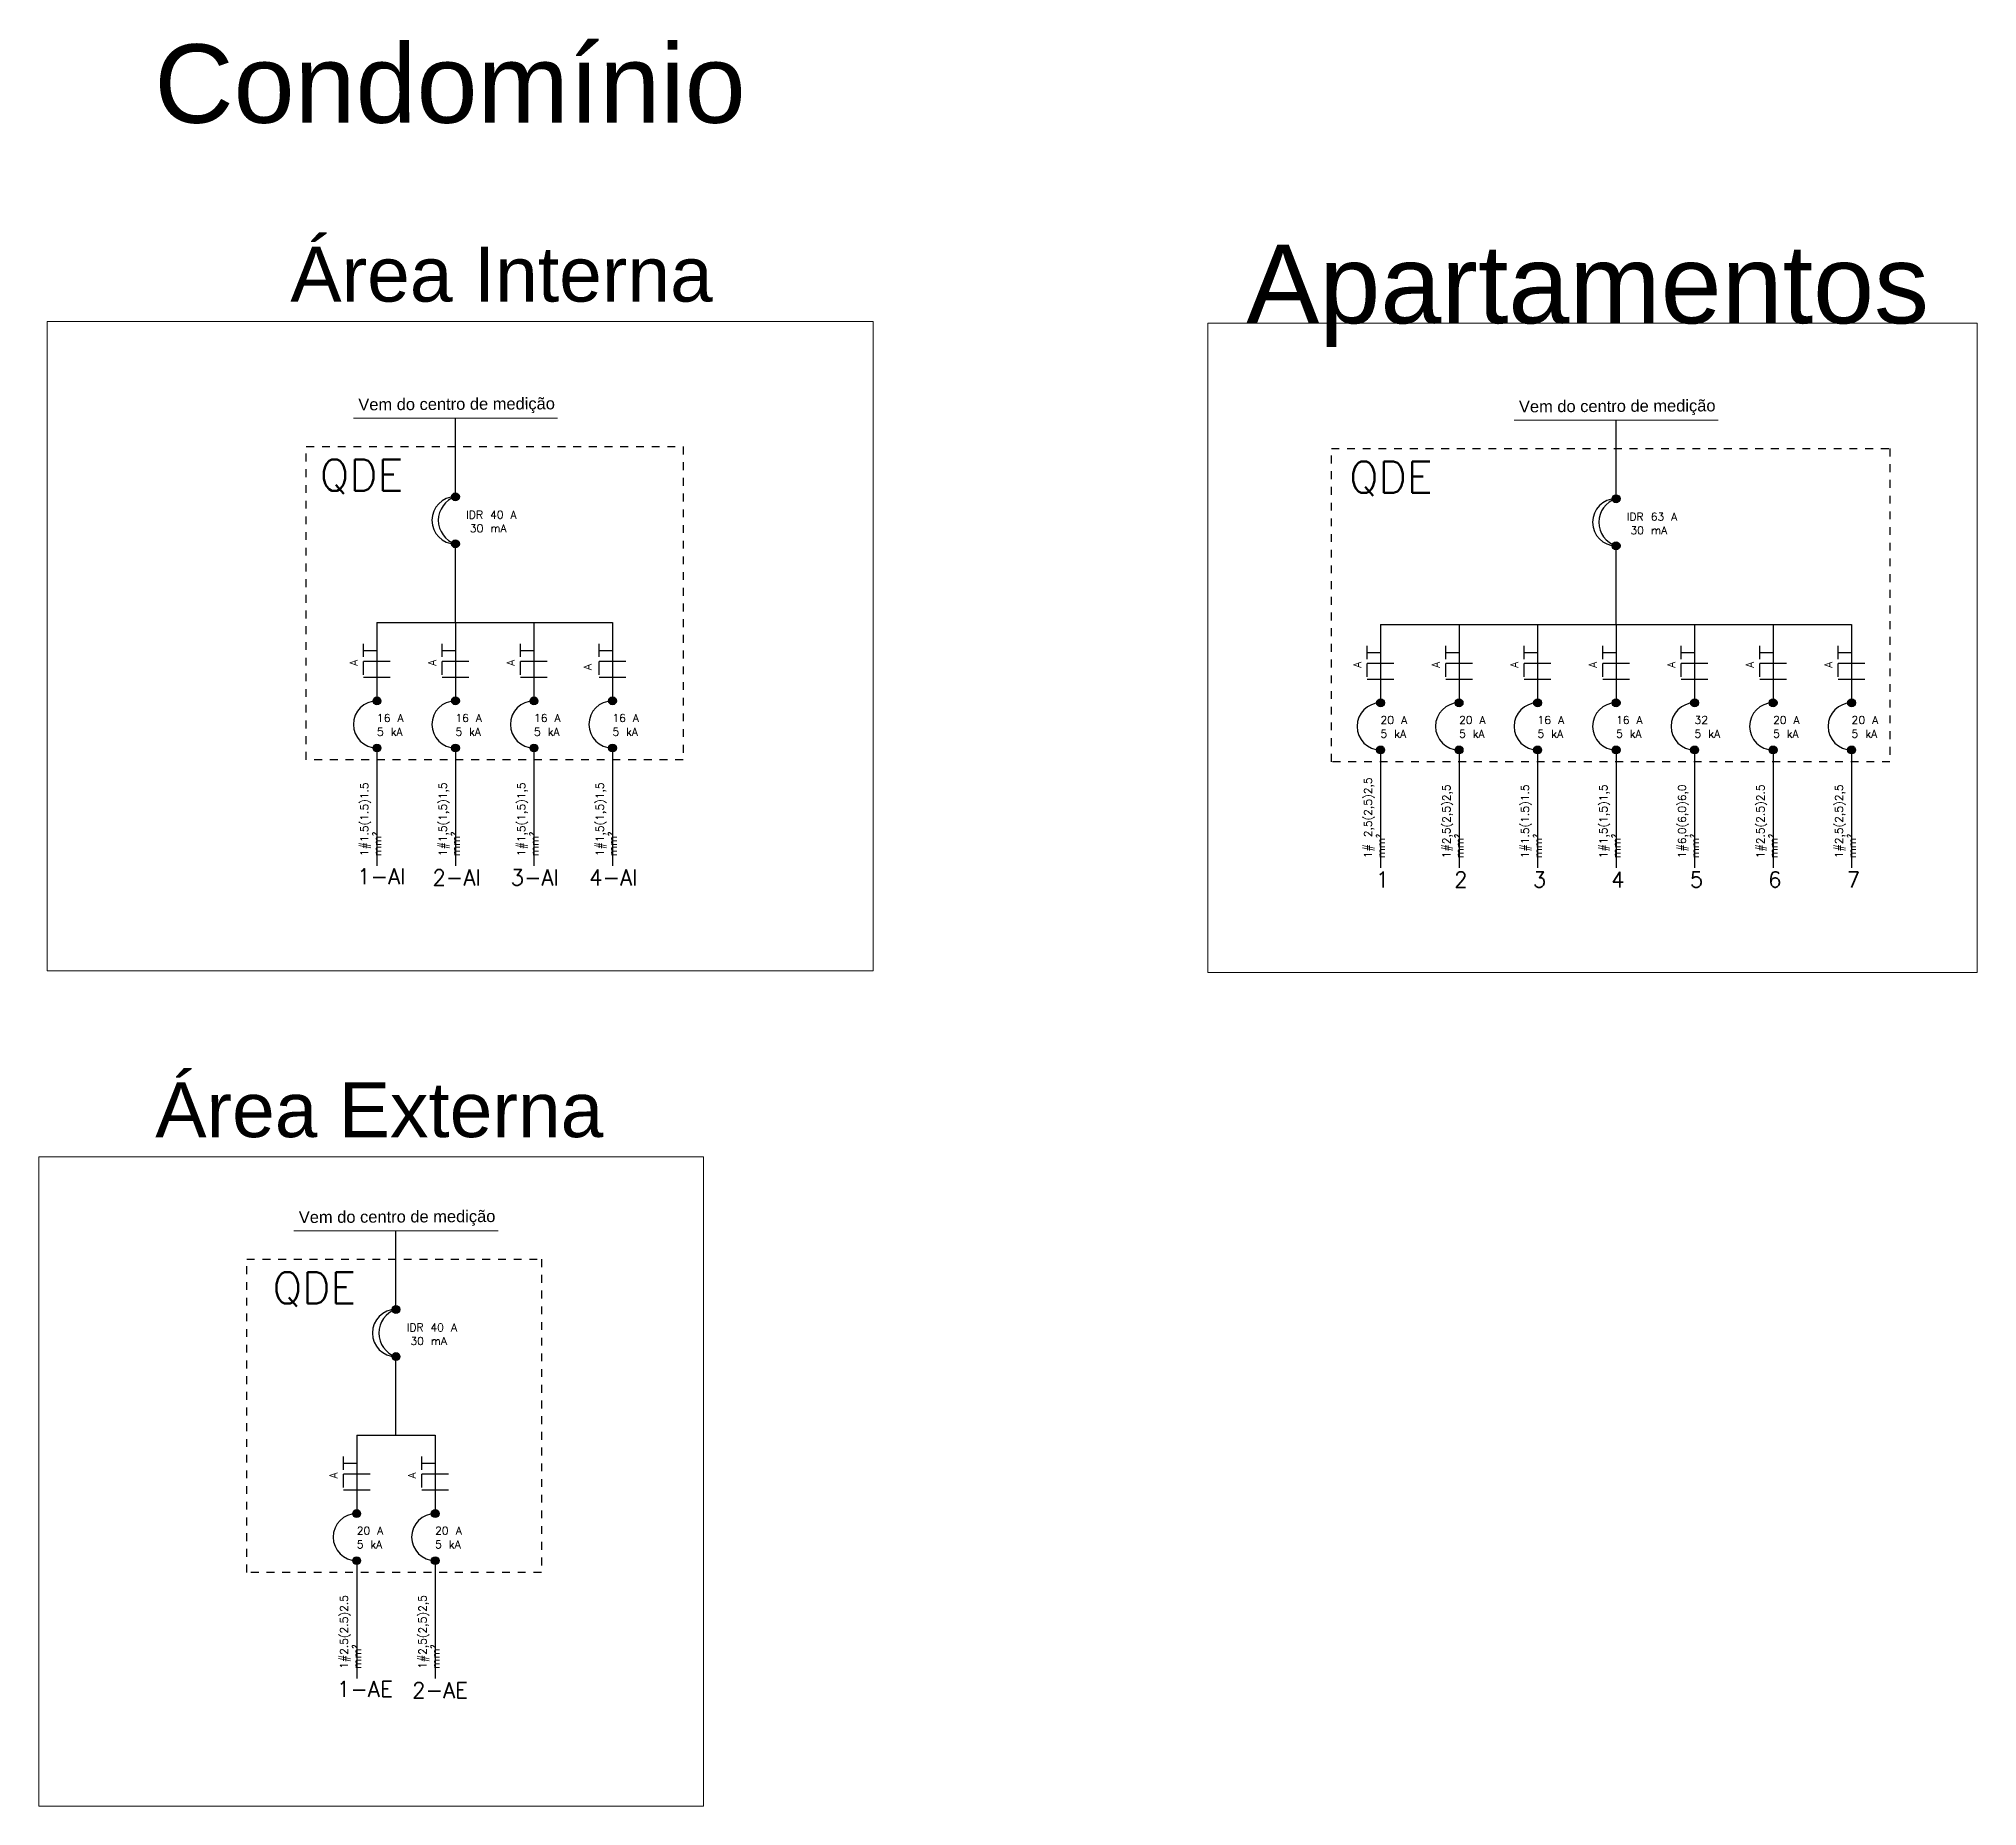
# Model space of a CAD drawing. Header units: inches. Extents: x 179598 to 179981, y 9195975 to 9196075.
# Drawn here: x 179704.98 to 179729.67, y 9195997.78 to 9196020.3 of the extents above; entities that cross this region are included whole.
import ezdxf

# ---------------------------------------------------------------- set-up
doc = ezdxf.new("R2010")
doc.units = ezdxf.units.IN
doc.header["$LTSCALE"] = 0.05
doc.header["$MEASUREMENT"] = 0
doc.linetypes.add('CONTINU', pattern=[0])
doc.linetypes.add('HIDDEN', pattern=[0.375, 0.25, -0.125])
doc.layers.add('Elétrica_DiagramaCx', color=250, linetype='Continuous')
doc.layers.add('HASTES', color=250, linetype='Continuous', lineweight=25)
doc.layers.add('TamanhoEletroduto', color=174, linetype='Continuous', lineweight=30)
doc.styles.add('Cota', font='arial.ttf')
doc.styles.get("Standard").update_dxf_attribs({"font": ''})
doc.styles.get('Standard').set_extended_font_data('txt.shx')

msp = doc.modelspace()

# ---------------------------------------------------------------- texts
at = {"layer": 'Elétrica_DiagramaCx', "lineweight": -3, "attachment_point": 1}
for s, width, insert, char_height in [('QDE', 1.02048, (179708.559, 9196014.937), 0.4), ('QDE', 1.02048, (179721.67, 9196014.911), 0.4), ('IDR 40 A', 0.82129, (179710.425, 9196014.282), 0.1), ('IDR 63 A', 0.82129, (179725.209, 9196014.257), 0.1), ('30 mA', 0.83891, (179710.472, 9196014.11), 0.1), ('30 mA', 0.83891, (179725.256, 9196014.084), 0.1), ('16 A', 0.37517, (179709.288, 9196011.693), 0.1), ('16 A', 0.37517, (179710.288, 9196011.693), 0.1), ('16 A', 0.37517, (179711.288, 9196011.693), 0.1), ('16 A', 0.37517, (179712.288, 9196011.693), 0.1), ('20 A', 0.37517, (179722.072, 9196011.667), 0.1), ('20 A', 0.37517, (179723.072, 9196011.667), 0.1), ('16 A', 0.37517, (179724.072, 9196011.667), 0.1), ('16 A', 0.37517, (179725.072, 9196011.667), 0.1), ('32', 0.37517, (179726.072, 9196011.667), 0.1), ('20 A', 0.37517, (179727.072, 9196011.667), 0.1), ('20 A', 0.37517, (179728.072, 9196011.667), 0.1), ('5 kA', 0.37517, (179709.288, 9196011.517), 0.1), ('5 kA', 0.37517, (179710.288, 9196011.517), 0.1), ('5 kA', 0.37517, (179711.288, 9196011.517), 0.1), ('5 kA', 0.37517, (179712.288, 9196011.517), 0.1), ('5 kA', 0.37517, (179722.072, 9196011.492), 0.1), ('5 kA', 0.37517, (179723.072, 9196011.492), 0.1), ('5 kA', 0.37517, (179724.072, 9196011.492), 0.1), ('5 kA', 0.37517, (179725.072, 9196011.492), 0.1), ('5 kA', 0.37517, (179726.072, 9196011.492), 0.1), ('5 kA', 0.37517, (179727.072, 9196011.492), 0.1), ('5 kA', 0.37517, (179728.072, 9196011.492), 0.1), ('1-AI', 0.2, (179709.036, 9196009.725), 0.2), ('2-AI', 0.2, (179709.994, 9196009.711), 0.2), ('3-AI', 0.2, (179710.99, 9196009.711), 0.2), ('4-AI', 0.2, (179711.99, 9196009.711), 0.2), ('1', 0.2, (179722.01, 9196009.685), 0.2), ('2', 0.2, (179723.01, 9196009.685), 0.2), ('3', 0.2, (179724.01, 9196009.685), 0.2), ('4', 0.2, (179725.01, 9196009.685), 0.2), ('5', 0.2, (179726.01, 9196009.685), 0.2), ('6', 0.2, (179727.01, 9196009.685), 0.2), ('7', 0.2, (179728.01, 9196009.685), 0.2), ('QDE', 1.02048, (179707.958, 9196004.584), 0.4), ('IDR 40 A', 0.82129, (179709.667, 9196003.929), 0.1), ('30 mA', 0.83891, (179709.714, 9196003.757), 0.1), ('20 A', 0.37517, (179709.03, 9196001.34), 0.1), ('5 kA', 0.37517, (179709.03, 9196001.165), 0.1), ('20 A', 0.37517, (179710.03, 9196001.34), 0.1), ('5 kA', 0.37517, (179710.03, 9196001.165), 0.1), ('1-AE', 0.2, (179708.778, 9195999.372), 0.2), ('2-AE', 0.2, (179709.736, 9195999.358), 0.2)]:
    msp.add_mtext_dynamic_manual_height_columns(s, width=width, gutter_width=1, heights=[0], dxfattribs=dict(at, insert=insert, char_height=char_height))
at = {"layer": 'Elétrica_DiagramaCx', "lineweight": -3, "char_height": 0.1, "attachment_point": 1, "rotation": 90}
for s, width, insert in [('A', 0.11356, (179708.942, 9196012.307)), ('A', 0.11356, (179709.942, 9196012.307)), ('A', 0.11356, (179710.942, 9196012.307)), ('A', 0.11356, (179711.922, 9196012.254)), ('A', 0.11356, (179721.726, 9196012.281)), ('A', 0.11356, (179722.726, 9196012.281)), ('A', 0.11356, (179723.726, 9196012.281)), ('A', 0.11356, (179724.726, 9196012.281)), ('A', 0.11356, (179725.726, 9196012.281)), ('A', 0.11356, (179726.726, 9196012.281)), ('A', 0.11356, (179727.726, 9196012.281)), ('1#1.5(1.5)1.5 mm²', 1.2258, (179709.077, 9196009.884)), ('1#1,5(1,5)1,5 mm²', 1.2258, (179710.077, 9196009.884)), ('1#1,5(1,5)1,5 mm²', 1.2258, (179711.077, 9196009.884)), ('1#1,5(1,5)1,5 mm²', 1.2258, (179712.077, 9196009.884)), ('1# 2,5(2,5)2,5 mm²', 1.2258, (179721.861, 9196009.858)), ('1#2,5(2,5)2,5 mm²', 1.2258, (179722.861, 9196009.858)), ('1#1.5(1.5)1.5 mm²', 1.2258, (179723.861, 9196009.858)), ('1#1,5(1,5)1,5 mm²', 1.2258, (179724.861, 9196009.858)), ('1#6,0(6,0)6,0 mm²', 1.2258, (179725.861, 9196009.858)), ('1#2.5(2.5)2.5 mm²', 1.2258, (179726.861, 9196009.858)), ('1#2,5(2,5)2,5 mm²', 1.2258, (179727.861, 9196009.858)), ('A', 0.11356, (179708.684, 9196001.954)), ('A', 0.11356, (179709.684, 9196001.954)), ('1#2.5(2.5)2.5 mm²', 1.2258, (179708.819, 9195999.531)), ('1#2,5(2,5)2,5 mm²', 1.2258, (179709.819, 9195999.531))]:
    msp.add_mtext_dynamic_manual_height_columns(s, width=width, gutter_width=1, heights=[0], dxfattribs=dict(at, insert=insert))
at = {"layer": 'HASTES', "linetype": 'CONTINU', "lineweight": 20, "style": 'Cota'}
for s, height, p in [('Condomínio', 1, (179706.453, 9196019.225)), ('Área Interna', 0.7, (179708.185, 9196016.947)), ('Apartamentos', 1, (179720.361, 9196016.671)), ('Área Externa', 0.7, (179706.465, 9196006.303))]:
    msp.add_text(s, height=height, dxfattribs=at).set_placement(p)
for p in [(179709.051, 9196015.562), (179723.835, 9196015.536), (179708.293, 9196005.209)]:
    msp.add_text('Vem do centro de medição', height=0.15, rotation=0.3, dxfattribs=at).set_placement(p)

# ---------------------------------------------------------------- hatches: boundary and pattern name
at = {"layer": 'Elétrica_DiagramaCx', "lineweight": -3}
h = msp.add_hatch(color=256, dxfattribs=at)
h.dxf.hatch_style = 1
h.paths.add_polyline_path([(179710.338, 9196014.461, 0.414214), (179710.288, 9196014.511), (179710.288, 9196014.461, 0.041739), (179710.238, 9196014.457, 0.959131)])
h.paths.add_polyline_path([(179710.288, 9196014.511, 0.414214), (179710.238, 9196014.461, 0.020861), (179710.238, 9196014.457, -0.041739), (179710.288, 9196014.461)])
h = msp.add_hatch(color=256, dxfattribs=at)
h.dxf.hatch_style = 1
h.paths.add_polyline_path([(179725.122, 9196014.436, 0.414214), (179725.072, 9196014.486), (179725.072, 9196014.436, 0.041739), (179725.023, 9196014.431, 0.959131)])
h.paths.add_polyline_path([(179725.072, 9196014.486, 0.414214), (179725.022, 9196014.436, 0.020861), (179725.023, 9196014.431, -0.041739), (179725.072, 9196014.436)])
h = msp.add_hatch(color=256, dxfattribs=at)
h.dxf.hatch_style = 1
h.paths.add_polyline_path([(179710.338, 9196013.861, 0.959131), (179710.238, 9196013.865, 0.041739), (179710.288, 9196013.861), (179710.288, 9196013.811, 0.414214)])
h.paths.add_polyline_path([(179710.288, 9196013.861, -0.041739), (179710.238, 9196013.865, 0.020861), (179710.238, 9196013.861, 0.414214), (179710.288, 9196013.811)])
h = msp.add_hatch(color=256, dxfattribs=at)
h.dxf.hatch_style = 1
h.paths.add_polyline_path([(179725.122, 9196013.836, 0.959131), (179725.023, 9196013.84, 0.041739), (179725.072, 9196013.836), (179725.072, 9196013.786, 0.414214)])
h.paths.add_polyline_path([(179725.072, 9196013.836, -0.041739), (179725.023, 9196013.84, 0.020861), (179725.022, 9196013.836, 0.414214), (179725.072, 9196013.786)])
h = msp.add_hatch(color=256, dxfattribs=at)
h.dxf.hatch_style = 1
h.paths.add_polyline_path([(179709.288, 9196011.911), (179709.288, 9196011.861, 0.041739), (179709.238, 9196011.857, 0.959131), (179709.338, 9196011.861, 0.414214)])
h.paths.add_polyline_path([(179709.288, 9196011.911, 0.414214), (179709.238, 9196011.861, 0.020861), (179709.238, 9196011.857, -0.041739), (179709.288, 9196011.861)])
h = msp.add_hatch(color=256, dxfattribs=at)
h.dxf.hatch_style = 1
h.paths.add_polyline_path([(179710.338, 9196011.861, 0.414214), (179710.288, 9196011.911), (179710.288, 9196011.861, 0.041739), (179710.238, 9196011.857, 0.959131)])
h.paths.add_polyline_path([(179710.288, 9196011.911, 0.414214), (179710.238, 9196011.861, 0.020861), (179710.238, 9196011.857, -0.041739), (179710.288, 9196011.861)])
h = msp.add_hatch(color=256, dxfattribs=at)
h.dxf.hatch_style = 1
h.paths.add_polyline_path([(179711.338, 9196011.861, 0.414214), (179711.288, 9196011.911), (179711.288, 9196011.861, 0.041739), (179711.238, 9196011.857, 0.959131)])
h.paths.add_polyline_path([(179711.288, 9196011.911, 0.414214), (179711.238, 9196011.861, 0.020861), (179711.238, 9196011.857, -0.041739), (179711.288, 9196011.861)])
h = msp.add_hatch(color=256, dxfattribs=at)
h.dxf.hatch_style = 1
h.paths.add_polyline_path([(179712.338, 9196011.861, 0.414214), (179712.288, 9196011.911), (179712.288, 9196011.861, 0.041739), (179712.238, 9196011.857, 0.959131)])
h.paths.add_polyline_path([(179712.288, 9196011.911, 0.414214), (179712.238, 9196011.861, 0.020861), (179712.238, 9196011.857, -0.041739), (179712.288, 9196011.861)])
at = {"layer": 'Elétrica_DiagramaCx', "true_color": 0x000000}
h = msp.add_hatch(color=18, dxfattribs=at)
h.dxf.hatch_style = 1
h.paths.add_polyline_path([(179722.122, 9196011.836, 0.414214), (179722.072, 9196011.886), (179722.072, 9196011.836, 0.041739), (179722.023, 9196011.831, 0.959131)])
h.paths.add_polyline_path([(179722.072, 9196011.886, 0.414214), (179722.022, 9196011.836, 0.020861), (179722.023, 9196011.831, -0.041739), (179722.072, 9196011.836)])
at = {"layer": 'Elétrica_DiagramaCx', "lineweight": -3}
h = msp.add_hatch(color=256, dxfattribs=at)
h.dxf.hatch_style = 1
h.paths.add_polyline_path([(179723.072, 9196011.886, 0.414214), (179723.022, 9196011.836, 0.020861), (179723.023, 9196011.831, -0.041739), (179723.072, 9196011.836)])
h = msp.add_hatch(color=256, dxfattribs=at)
h.dxf.hatch_style = 1
h.paths.add_polyline_path([(179723.122, 9196011.836, 0.414214), (179723.072, 9196011.886), (179723.072, 9196011.836, 0.041739), (179723.023, 9196011.831, 0.959131)])
h = msp.add_hatch(color=256, dxfattribs=at)
h.dxf.hatch_style = 1
h.paths.add_polyline_path([(179724.072, 9196011.886), (179724.072, 9196011.836, 0.041739), (179724.023, 9196011.831, 0.959131), (179724.122, 9196011.836, 0.414214)])
h.paths.add_polyline_path([(179724.072, 9196011.886, 0.414214), (179724.022, 9196011.836, 0.020861), (179724.023, 9196011.831, -0.041739), (179724.072, 9196011.836)])
h = msp.add_hatch(color=256, dxfattribs=at)
h.dxf.hatch_style = 1
h.paths.add_polyline_path([(179725.122, 9196011.836, 0.414214), (179725.072, 9196011.886), (179725.072, 9196011.836, 0.041739), (179725.023, 9196011.831, 0.959131)])
h.paths.add_polyline_path([(179725.072, 9196011.886, 0.414214), (179725.022, 9196011.836, 0.020861), (179725.023, 9196011.831, -0.041739), (179725.072, 9196011.836)])
h = msp.add_hatch(color=256, dxfattribs=at)
h.dxf.hatch_style = 1
h.paths.add_polyline_path([(179726.122, 9196011.836, 0.414214), (179726.072, 9196011.886), (179726.072, 9196011.836, 0.041739), (179726.023, 9196011.831, 0.959131)])
h.paths.add_polyline_path([(179726.072, 9196011.886, 0.414214), (179726.022, 9196011.836, 0.020861), (179726.023, 9196011.831, -0.041739), (179726.072, 9196011.836)])
h = msp.add_hatch(color=256, dxfattribs=at)
h.dxf.hatch_style = 1
h.paths.add_polyline_path([(179727.122, 9196011.836, 0.414214), (179727.072, 9196011.886), (179727.072, 9196011.836, 0.041739), (179727.023, 9196011.831, 0.959131)])
h.paths.add_polyline_path([(179727.072, 9196011.886, 0.414214), (179727.022, 9196011.836, 0.020861), (179727.023, 9196011.831, -0.041739), (179727.072, 9196011.836)])
h = msp.add_hatch(color=256, dxfattribs=at)
h.dxf.hatch_style = 1
h.paths.add_polyline_path([(179728.122, 9196011.836, 0.414214), (179728.072, 9196011.886), (179728.072, 9196011.836, 0.041739), (179728.023, 9196011.831, 0.959131)])
h.paths.add_polyline_path([(179728.072, 9196011.886, 0.414214), (179728.022, 9196011.836, 0.020861), (179728.023, 9196011.831, -0.041739), (179728.072, 9196011.836)])
h = msp.add_hatch(color=256, dxfattribs=at)
h.dxf.hatch_style = 1
h.paths.add_polyline_path([(179709.338, 9196011.261, 0.959131), (179709.238, 9196011.265, 0.041739), (179709.288, 9196011.261), (179709.288, 9196011.211, 0.414214)])
h.paths.add_polyline_path([(179709.288, 9196011.261, -0.041739), (179709.238, 9196011.265, 0.020861), (179709.238, 9196011.261, 0.414214), (179709.288, 9196011.211)])
h = msp.add_hatch(color=256, dxfattribs=at)
h.dxf.hatch_style = 1
h.paths.add_polyline_path([(179710.338, 9196011.261, 0.959131), (179710.238, 9196011.265, 0.041739), (179710.288, 9196011.261), (179710.288, 9196011.211, 0.414214)])
h.paths.add_polyline_path([(179710.288, 9196011.261, -0.041739), (179710.238, 9196011.265, 0.020861), (179710.238, 9196011.261, 0.414214), (179710.288, 9196011.211)])
h = msp.add_hatch(color=256, dxfattribs=at)
h.dxf.hatch_style = 1
h.paths.add_polyline_path([(179711.338, 9196011.261, 0.959131), (179711.238, 9196011.265, 0.041739), (179711.288, 9196011.261), (179711.288, 9196011.211, 0.414214)])
h.paths.add_polyline_path([(179711.288, 9196011.261, -0.041739), (179711.238, 9196011.265, 0.020861), (179711.238, 9196011.261, 0.414214), (179711.288, 9196011.211)])
h = msp.add_hatch(color=256, dxfattribs=at)
h.dxf.hatch_style = 1
h.paths.add_polyline_path([(179712.338, 9196011.261, 0.959131), (179712.238, 9196011.265, 0.041739), (179712.288, 9196011.261), (179712.288, 9196011.211, 0.414214)])
h.paths.add_polyline_path([(179712.288, 9196011.261, -0.041739), (179712.238, 9196011.265, 0.020861), (179712.238, 9196011.261, 0.414214), (179712.288, 9196011.211)])
h = msp.add_hatch(color=256, dxfattribs=at)
h.dxf.hatch_style = 1
h.paths.add_polyline_path([(179722.122, 9196011.236, 0.959131), (179722.023, 9196011.24, 0.041739), (179722.072, 9196011.236), (179722.072, 9196011.186, 0.414214)])
h.paths.add_polyline_path([(179722.072, 9196011.236, -0.041739), (179722.023, 9196011.24, 0.020861), (179722.022, 9196011.236, 0.414214), (179722.072, 9196011.186)])
h = msp.add_hatch(color=256, dxfattribs=at)
h.dxf.hatch_style = 1
h.paths.add_polyline_path([(179723.122, 9196011.236, 0.959131), (179723.023, 9196011.24, 0.041739), (179723.072, 9196011.236), (179723.072, 9196011.186, 0.414214)])
h.paths.add_polyline_path([(179723.072, 9196011.236, -0.041739), (179723.023, 9196011.24, 0.020861), (179723.022, 9196011.236, 0.414214), (179723.072, 9196011.186)])
h = msp.add_hatch(color=256, dxfattribs=at)
h.dxf.hatch_style = 1
h.paths.add_polyline_path([(179724.122, 9196011.236, 0.959131), (179724.023, 9196011.24, 0.041739), (179724.072, 9196011.236), (179724.072, 9196011.186, 0.414214)])
h.paths.add_polyline_path([(179724.072, 9196011.236, -0.041739), (179724.023, 9196011.24, 0.020861), (179724.022, 9196011.236, 0.414214), (179724.072, 9196011.186)])
h = msp.add_hatch(color=256, dxfattribs=at)
h.dxf.hatch_style = 1
h.paths.add_polyline_path([(179725.122, 9196011.236, 0.959131), (179725.023, 9196011.24, 0.041739), (179725.072, 9196011.236), (179725.072, 9196011.186, 0.414214)])
h.paths.add_polyline_path([(179725.072, 9196011.236, -0.041739), (179725.023, 9196011.24, 0.020861), (179725.022, 9196011.236, 0.414214), (179725.072, 9196011.186)])
h = msp.add_hatch(color=256, dxfattribs=at)
h.dxf.hatch_style = 1
h.paths.add_polyline_path([(179726.122, 9196011.236, 0.959131), (179726.023, 9196011.24, 0.041739), (179726.072, 9196011.236), (179726.072, 9196011.186, 0.414214)])
h.paths.add_polyline_path([(179726.072, 9196011.236, -0.041739), (179726.023, 9196011.24, 0.020861), (179726.022, 9196011.236, 0.414214), (179726.072, 9196011.186)])
h = msp.add_hatch(color=256, dxfattribs=at)
h.dxf.hatch_style = 1
h.paths.add_polyline_path([(179727.122, 9196011.236, 0.959131), (179727.023, 9196011.24, 0.041739), (179727.072, 9196011.236), (179727.072, 9196011.186, 0.414214)])
h.paths.add_polyline_path([(179727.072, 9196011.236, -0.041739), (179727.023, 9196011.24, 0.020861), (179727.022, 9196011.236, 0.414214), (179727.072, 9196011.186)])
h = msp.add_hatch(color=256, dxfattribs=at)
h.dxf.hatch_style = 1
h.paths.add_polyline_path([(179728.122, 9196011.236, 0.959131), (179728.023, 9196011.24, 0.041739), (179728.072, 9196011.236), (179728.072, 9196011.186, 0.414214)])
h.paths.add_polyline_path([(179728.072, 9196011.236, -0.041739), (179728.023, 9196011.24, 0.020861), (179728.022, 9196011.236, 0.414214), (179728.072, 9196011.186)])
h = msp.add_hatch(color=256, dxfattribs=at)
h.dxf.hatch_style = 1
h.paths.add_polyline_path([(179709.58, 9196004.108, 0.414214), (179709.53, 9196004.158), (179709.53, 9196004.108, 0.041739), (179709.48, 9196004.104, 0.959131)])
h.paths.add_polyline_path([(179709.53, 9196004.158, 0.414214), (179709.48, 9196004.108, 0.020861), (179709.48, 9196004.104, -0.041739), (179709.53, 9196004.108)])
h = msp.add_hatch(color=256, dxfattribs=at)
h.dxf.hatch_style = 1
h.paths.add_polyline_path([(179709.58, 9196003.508, 0.959131), (179709.48, 9196003.513, 0.041739), (179709.53, 9196003.508), (179709.53, 9196003.458, 0.414214)])
h.paths.add_polyline_path([(179709.53, 9196003.508, -0.041739), (179709.48, 9196003.513, 0.020861), (179709.48, 9196003.508, 0.414214), (179709.53, 9196003.458)])
h = msp.add_hatch(color=256, dxfattribs=at)
h.dxf.hatch_style = 1
h.paths.add_polyline_path([(179709.03, 9196001.558), (179709.03, 9196001.508, 0.041739), (179708.98, 9196001.504, 0.959131), (179709.08, 9196001.508, 0.414214)])
h.paths.add_polyline_path([(179709.03, 9196001.558, 0.414214), (179708.98, 9196001.508, 0.020861), (179708.98, 9196001.504, -0.041739), (179709.03, 9196001.508)])
h = msp.add_hatch(color=256, dxfattribs=at)
h.dxf.hatch_style = 1
h.paths.add_polyline_path([(179710.08, 9196001.508, 0.414214), (179710.03, 9196001.558), (179710.03, 9196001.508, 0.041739), (179709.98, 9196001.504, 0.959131)])
h.paths.add_polyline_path([(179710.03, 9196001.558, 0.414214), (179709.98, 9196001.508, 0.020861), (179709.98, 9196001.504, -0.041739), (179710.03, 9196001.508)])
h = msp.add_hatch(color=256, dxfattribs=at)
h.dxf.hatch_style = 1
h.paths.add_polyline_path([(179709.08, 9196000.908, 0.959131), (179708.98, 9196000.913, 0.041739), (179709.03, 9196000.908), (179709.03, 9196000.858, 0.414214)])
h.paths.add_polyline_path([(179709.03, 9196000.908, -0.041739), (179708.98, 9196000.913, 0.020861), (179708.98, 9196000.908, 0.414214), (179709.03, 9196000.858)])
h = msp.add_hatch(color=256, dxfattribs=at)
h.dxf.hatch_style = 1
h.paths.add_polyline_path([(179710.08, 9196000.908, 0.959131), (179709.98, 9196000.913, 0.041739), (179710.03, 9196000.908), (179710.03, 9196000.858, 0.414214)])
h.paths.add_polyline_path([(179710.03, 9196000.908, -0.041739), (179709.98, 9196000.913, 0.020861), (179709.98, 9196000.908, 0.414214), (179710.03, 9196000.858)])

# ---------------------------------------------------------------- linework, layer by layer
for p, q in [((179710.288, 9196014.461), (179710.288, 9196015.461)), ((179725.072, 9196014.436), (179725.072, 9196015.436)), ((179710.288, 9196012.861), (179710.288, 9196013.861)), ((179725.072, 9196012.836), (179725.072, 9196013.836)), ((179709.288, 9196012.861), (179710.288, 9196012.861)), ((179709.288, 9196012.861), (179709.288, 9196011.861)), ((179710.288, 9196012.861), (179711.288, 9196012.861)), ((179710.288, 9196012.861), (179710.288, 9196011.861)), ((179711.288, 9196012.861), (179711.288, 9196011.861)), ((179711.288, 9196012.861), (179712.288, 9196012.861)), ((179712.288, 9196012.861), (179712.288, 9196011.861)), ((179722.072, 9196012.836), (179723.072, 9196012.836)), ((179722.072, 9196012.836), (179722.072, 9196011.836)), ((179723.072, 9196012.836), (179724.072, 9196012.836)), ((179723.072, 9196012.836), (179723.072, 9196011.836)), ((179724.072, 9196012.836), (179725.072, 9196012.836)), ((179724.072, 9196012.836), (179724.072, 9196011.836)), ((179725.072, 9196012.836), (179726.072, 9196012.836)), ((179725.072, 9196012.836), (179725.072, 9196011.836)), ((179726.072, 9196012.836), (179727.072, 9196012.836)), ((179726.072, 9196012.836), (179726.072, 9196011.836)), ((179727.072, 9196012.836), (179728.072, 9196012.836)), ((179727.072, 9196012.836), (179727.072, 9196011.836)), ((179728.072, 9196012.836), (179728.072, 9196011.836)), ((179709.288, 9196011.261), (179709.288, 9196009.761)), ((179710.288, 9196011.261), (179710.288, 9196009.761)), ((179711.288, 9196011.261), (179711.288, 9196009.761)), ((179712.288, 9196011.261), (179712.288, 9196009.761)), ((179722.072, 9196011.236), (179722.072, 9196009.736)), ((179723.072, 9196011.236), (179723.072, 9196009.736)), ((179724.072, 9196011.236), (179724.072, 9196009.736)), ((179725.072, 9196011.236), (179725.072, 9196009.736)), ((179726.072, 9196011.236), (179726.072, 9196009.736)), ((179727.072, 9196011.236), (179727.072, 9196009.736)), ((179728.072, 9196011.236), (179728.072, 9196009.736)), ((179709.53, 9196004.108), (179709.53, 9196005.108)), ((179709.53, 9196002.508), (179709.53, 9196003.508)), ((179709.03, 9196002.508), (179710.03, 9196002.508)), ((179709.03, 9196002.508), (179709.03, 9196001.508)), ((179710.03, 9196002.508), (179710.03, 9196001.508)), ((179709.03, 9196000.908), (179709.03, 9195999.408)), ((179710.03, 9196000.908), (179710.03, 9195999.408))]:
    msp.add_line(p, q, dxfattribs=at)
at = {"layer": 'Elétrica_DiagramaCx'}
for p, q in [((179709.118, 9196012.42), (179709.118, 9196012.589)), ((179710.118, 9196012.42), (179710.118, 9196012.589)), ((179711.118, 9196012.42), (179711.118, 9196012.589)), ((179712.118, 9196012.42), (179712.118, 9196012.589)), ((179721.903, 9196012.394), (179721.903, 9196012.564)), ((179722.903, 9196012.394), (179722.903, 9196012.564)), ((179723.903, 9196012.394), (179723.903, 9196012.564)), ((179724.903, 9196012.394), (179724.903, 9196012.564)), ((179725.903, 9196012.394), (179725.903, 9196012.564)), ((179726.903, 9196012.394), (179726.903, 9196012.564)), ((179727.903, 9196012.394), (179727.903, 9196012.564)), ((179709.118, 9196012.504), (179709.288, 9196012.504)), ((179709.458, 9196012.361), (179709.118, 9196012.361)), ((179709.118, 9196012.192), (179709.118, 9196012.361)), ((179710.118, 9196012.504), (179710.288, 9196012.504)), ((179710.458, 9196012.361), (179710.118, 9196012.361)), ((179710.118, 9196012.192), (179710.118, 9196012.361)), ((179711.118, 9196012.504), (179711.288, 9196012.504)), ((179711.458, 9196012.361), (179711.118, 9196012.361)), ((179711.118, 9196012.192), (179711.118, 9196012.361)), ((179712.118, 9196012.504), (179712.288, 9196012.504)), ((179712.458, 9196012.361), (179712.118, 9196012.361)), ((179712.118, 9196012.192), (179712.118, 9196012.361)), ((179721.903, 9196012.479), (179722.072, 9196012.479)), ((179722.242, 9196012.336), (179721.903, 9196012.336)), ((179721.903, 9196012.166), (179721.903, 9196012.336)), ((179722.903, 9196012.479), (179723.072, 9196012.479)), ((179723.242, 9196012.336), (179722.903, 9196012.336)), ((179722.903, 9196012.166), (179722.903, 9196012.336)), ((179723.903, 9196012.479), (179724.072, 9196012.479)), ((179724.242, 9196012.336), (179723.903, 9196012.336)), ((179723.903, 9196012.166), (179723.903, 9196012.336)), ((179724.903, 9196012.479), (179725.072, 9196012.479)), ((179725.242, 9196012.336), (179724.903, 9196012.336)), ((179724.903, 9196012.166), (179724.903, 9196012.336)), ((179725.903, 9196012.479), (179726.072, 9196012.479)), ((179726.242, 9196012.336), (179725.903, 9196012.336)), ((179725.903, 9196012.166), (179725.903, 9196012.336)), ((179726.903, 9196012.479), (179727.072, 9196012.479)), ((179727.242, 9196012.336), (179726.903, 9196012.336)), ((179726.903, 9196012.166), (179726.903, 9196012.336)), ((179727.903, 9196012.479), (179728.072, 9196012.479)), ((179728.242, 9196012.336), (179727.903, 9196012.336)), ((179727.903, 9196012.166), (179727.903, 9196012.336)), ((179709.118, 9196012.162), (179709.458, 9196012.162)), ((179710.118, 9196012.162), (179710.458, 9196012.162)), ((179711.118, 9196012.162), (179711.458, 9196012.162)), ((179712.118, 9196012.162), (179712.458, 9196012.162)), ((179721.903, 9196012.137), (179722.242, 9196012.137)), ((179722.903, 9196012.137), (179723.242, 9196012.137)), ((179723.903, 9196012.137), (179724.242, 9196012.137)), ((179724.903, 9196012.137), (179725.242, 9196012.137)), ((179725.903, 9196012.137), (179726.242, 9196012.137)), ((179726.903, 9196012.137), (179727.242, 9196012.137)), ((179727.903, 9196012.137), (179728.242, 9196012.137)), ((179708.86, 9196002.067), (179708.86, 9196002.236)), ((179708.86, 9196002.152), (179709.03, 9196002.152)), ((179709.86, 9196002.067), (179709.86, 9196002.236)), ((179709.86, 9196002.152), (179710.03, 9196002.152)), ((179709.2, 9196002.008), (179708.86, 9196002.008)), ((179708.86, 9196001.839), (179708.86, 9196002.008)), ((179710.2, 9196002.008), (179709.86, 9196002.008)), ((179709.86, 9196001.839), (179709.86, 9196002.008)), ((179708.86, 9196001.81), (179709.2, 9196001.81)), ((179709.86, 9196001.81), (179710.2, 9196001.81))]:
    msp.add_line(p, q, dxfattribs=at)
at = {"layer": 'Elétrica_DiagramaCx', "color": 242, "linetype": 'HIDDEN', "lineweight": -3, "true_color": 0xcd2027}
for points in [[(179713.188, 9196011.111), (179708.388, 9196011.111), (179708.388, 9196015.101), (179713.188, 9196015.101)], [(179728.561, 9196011.086), (179721.445, 9196011.086), (179721.445, 9196015.075), (179728.561, 9196015.075)], [(179711.382, 9196000.758), (179707.63, 9196000.758), (179707.63, 9196004.748), (179711.382, 9196004.748)]]:
    msp.add_lwpolyline(points, close=True, dxfattribs=at)
at = {"layer": 'Elétrica_DiagramaCx', "lineweight": -3}
for centre in [(179710.288, 9196014.461), (179725.072, 9196014.436), (179710.288, 9196013.861), (179725.072, 9196013.836), (179709.288, 9196011.861), (179710.288, 9196011.861), (179711.288, 9196011.861), (179712.288, 9196011.861), (179722.072, 9196011.836), (179723.072, 9196011.836), (179724.072, 9196011.836), (179725.072, 9196011.836), (179726.072, 9196011.836), (179727.072, 9196011.836), (179728.072, 9196011.836), (179709.288, 9196011.261), (179710.288, 9196011.261), (179711.288, 9196011.261), (179712.288, 9196011.261), (179722.072, 9196011.236), (179723.072, 9196011.236), (179724.072, 9196011.236), (179725.072, 9196011.236), (179726.072, 9196011.236), (179727.072, 9196011.236), (179728.072, 9196011.236), (179709.53, 9196004.108), (179709.53, 9196003.508), (179709.03, 9196001.508), (179710.03, 9196001.508), (179709.03, 9196000.908), (179710.03, 9196000.908)]:
    msp.add_circle(centre, 0.05, dxfattribs=at)
for centre, radius, start, end in [((179710.288, 9196014.161), 0.3, 90, 270), ((179710.384, 9196014.161), 0.315, 107.6689, 252.3311), ((179725.072, 9196014.136), 0.3, 90, 270), ((179725.168, 9196014.136), 0.315, 107.6689, 252.3311), ((179709.288, 9196011.561), 0.3, 90, 270), ((179710.288, 9196011.561), 0.3, 90, 270), ((179711.288, 9196011.561), 0.3, 90, 270), ((179712.288, 9196011.561), 0.3, 90, 270), ((179722.072, 9196011.536), 0.3, 90, 270), ((179723.072, 9196011.536), 0.3, 90, 270), ((179724.072, 9196011.536), 0.3, 90, 270), ((179725.072, 9196011.536), 0.3, 90, 270), ((179726.072, 9196011.536), 0.3, 90, 270), ((179727.072, 9196011.536), 0.3, 90, 270), ((179728.072, 9196011.536), 0.3, 90, 270), ((179709.53, 9196003.808), 0.3, 90, 270), ((179709.626, 9196003.808), 0.315, 107.6689, 252.3311), ((179709.03, 9196001.208), 0.3, 90, 270), ((179710.03, 9196001.208), 0.3, 90, 270)]:
    msp.add_arc(centre, radius, start, end, dxfattribs=at)
at = {"layer": 'HASTES', "linetype": 'CONTINU', "lineweight": 20}
for p, q in [((179710.288, 9196015.461), (179708.988, 9196015.461)), ((179708.988, 9196015.461), (179711.588, 9196015.461)), ((179725.072, 9196015.436), (179723.772, 9196015.436)), ((179723.772, 9196015.436), (179726.372, 9196015.436)), ((179709.53, 9196005.108), (179708.23, 9196005.108)), ((179708.23, 9196005.108), (179710.83, 9196005.108))]:
    msp.add_line(p, q, dxfattribs=at)
at = {"layer": 'TamanhoEletroduto', "linetype": 'CONTINU', "lineweight": 20}
for points in [[(179705.089, 9196008.424), (179715.607, 9196008.424), (179715.607, 9196016.696), (179705.089, 9196016.696)], [(179719.873, 9196008.399), (179729.672, 9196008.399), (179729.672, 9196016.671), (179719.873, 9196016.671)], [(179704.98, 9195997.78), (179713.447, 9195997.78), (179713.447, 9196006.052), (179704.98, 9196006.052)]]:
    msp.add_lwpolyline(points, close=True, dxfattribs=at)

msp.set_redraw_order([(e.dxf.handle, doc.entitydb.next_handle()) for e in msp.query("TEXT MTEXT ATTDEF DIMENSION ARC_DIMENSION")])  # texts and dimensions are drawn at this point

doc.saveas('drawing.dxf')
